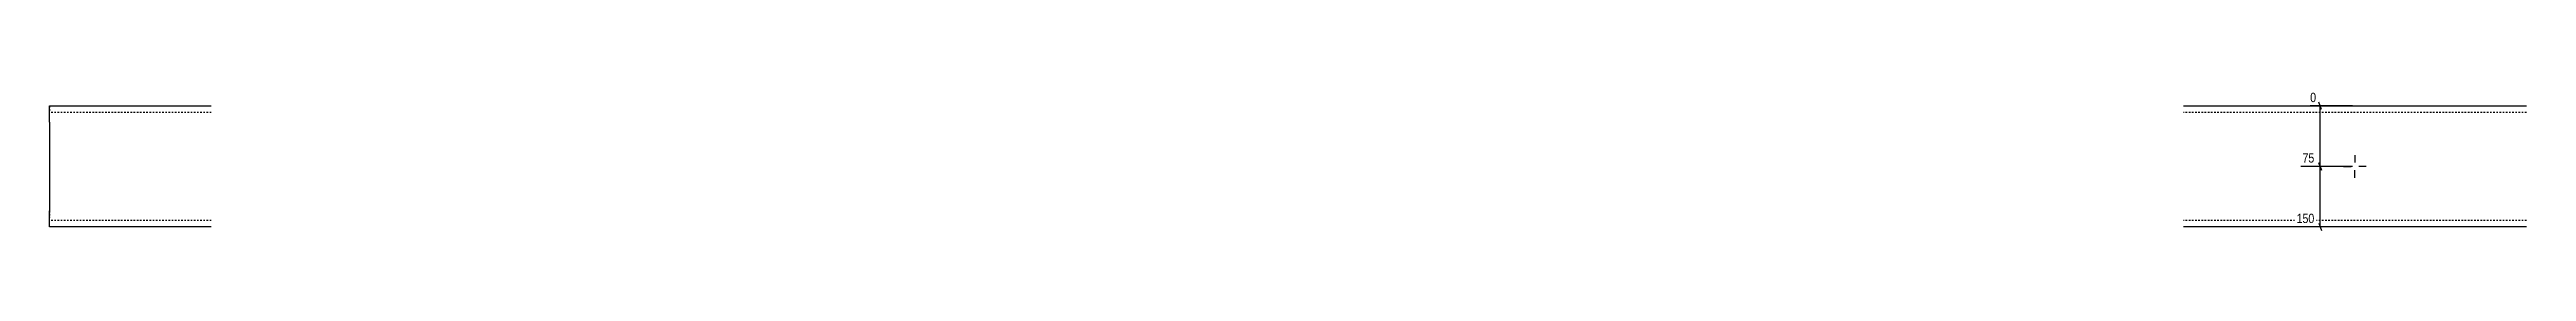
# Model space of a CAD drawing. Header units: millimetres. Extents: x 7 to 20326, y 7 to 257.
# Drawn here: x 13194 to 16256, y 9 to 183 of the extents above; entities that cross this region are included whole.
import ezdxf

# ---------------------------------------------------------------- set-up
doc = ezdxf.new("R2010")
doc.units = ezdxf.units.MM
doc.linetypes.add('DXK_LINE_DOT2', pattern=[3.9198, 1.9599, -1.9599])
doc.layers.add('MÅLSÆTNING', color=7, linetype='Continuous')
doc.layers.add('STÅL', color=7, linetype='Continuous')
doc.styles.add('Arial Narrow', font='ARIALN.TTF', dxfattribs={"height": 0.2})

msp = doc.modelspace()

# ---------------------------------------------------------------- linework, layer by layer
at = {"layer": 'MÅLSÆTNING', "color": 7, "linetype": 'Continuous'}
for p, q in [((16041.2, 163.5), (15988.8, 163.5)), ((16003, 159), (15999.4, 168)), ((16003, 84), (15999.4, 93)), ((16041.2, 88.5), (15977.1, 88.5)), ((16001.2, 13.5), (16001.2, 88.5)), ((16041.2, 13.5), (15969.8, 13.5)), ((15999.4, 18), (16003, 9))]:
    msp.add_line(p, q, dxfattribs=at)
at = {"layer": 'STÅL', "color": 2, "linetype": 'Continuous'}
for p, q in [((13194.2, 143.5), (13194.2, 163.5)), ((13194.2, 163.5), (13394.2, 163.5)), ((15832.2, 163.5), (16256.2, 163.5)), ((13194.2, 143.5), (13194.2, 33.5)), ((13194.2, 19.4), (13194.2, 33.5)), ((13194.2, 13.5), (13194.2, 19.4)), ((13394.2, 13.5), (13194.2, 13.5)), ((16256.2, 13.5), (15832.2, 13.5))]:
    msp.add_line(p, q, dxfattribs=at)
at = {"layer": 'STÅL', "color": 7, "linetype": 'DXK_LINE_DOT2'}
for p, q in [((13194.2, 163.5), (13194.2, 157.6)), ((13394.2, 155.5), (13194.2, 155.5)), ((16256.2, 155.5), (15832.2, 155.5)), ((13194.2, 33.5), (13194.2, 25.8)), ((13194.2, 25.8), (13194.2, 25)), ((13194.2, 19.4), (13194.2, 25)), ((13394.2, 21.5), (13194.2, 21.5)), ((16256.2, 21.5), (15832.2, 21.5))]:
    msp.add_line(p, q, dxfattribs=at)
at = {"layer": 'STÅL', "color": 3, "linetype": 'Continuous'}
for p, q in [((16044.2, 102.5), (16044.2, 93.2)), ((16030.2, 88.5), (16039.5, 88.5)), ((16044.2, 74.5), (16044.2, 83.8)), ((16058.2, 88.5), (16048.9, 88.5))]:
    msp.add_line(p, q, dxfattribs=at)

# ---------------------------------------------------------------- next in the draw order: wipeouts: each hides what was drawn before it
at = {"color": 0, "linetype": 'Continuous'}
for points in [[(15996.3, 90.9), (15996.3, 107.7), (15976.9, 107.7), (15976.9, 90.9)], [(15996.3, 15.9), (15996.3, 32.7), (15969.6, 32.7), (15969.6, 15.9)]]:
    msp.add_wipeout(points, dxfattribs=at).dxf.layer = 'MÅLSÆTNING'

# ---------------------------------------------------------------- next in the draw order: linework, layer by layer
at = {"layer": 'MÅLSÆTNING', "color": 7, "linetype": 'Continuous'}
for p, q in [((16001.2, 88.5), (16001.2, 163.5)), ((15999.4, 93), (16003, 84)), ((16041.2, 88.5), (15977.1, 88.5))]:
    msp.add_line(p, q, dxfattribs=at)

# ---------------------------------------------------------------- next in the draw order: texts
at = {"layer": 'MÅLSÆTNING', "color": 3, "linetype": 'Continuous', "style": 'Arial Narrow'}
for s, p in [('75', (15979.3, 93.3)), ('150', (15972, 18.3))]:
    msp.add_text(s, height=11.45, dxfattribs=at).set_placement(p)

# ---------------------------------------------------------------- next in the draw order: wipeouts: each hides what was drawn before it
at = {"color": 0, "linetype": 'Continuous'}
msp.add_wipeout([(15998.5, 165.9), (15998.5, 182.7), (15986.4, 182.7), (15986.4, 165.9)], dxfattribs=at).dxf.layer = 'MÅLSÆTNING'

# ---------------------------------------------------------------- next in the draw order: texts
at = {"layer": 'MÅLSÆTNING', "color": 3, "linetype": 'Continuous', "style": 'Arial Narrow'}
msp.add_text('0', height=11.5, dxfattribs=at).set_placement((15988.8, 168.3))

doc.saveas('drawing.dxf')
